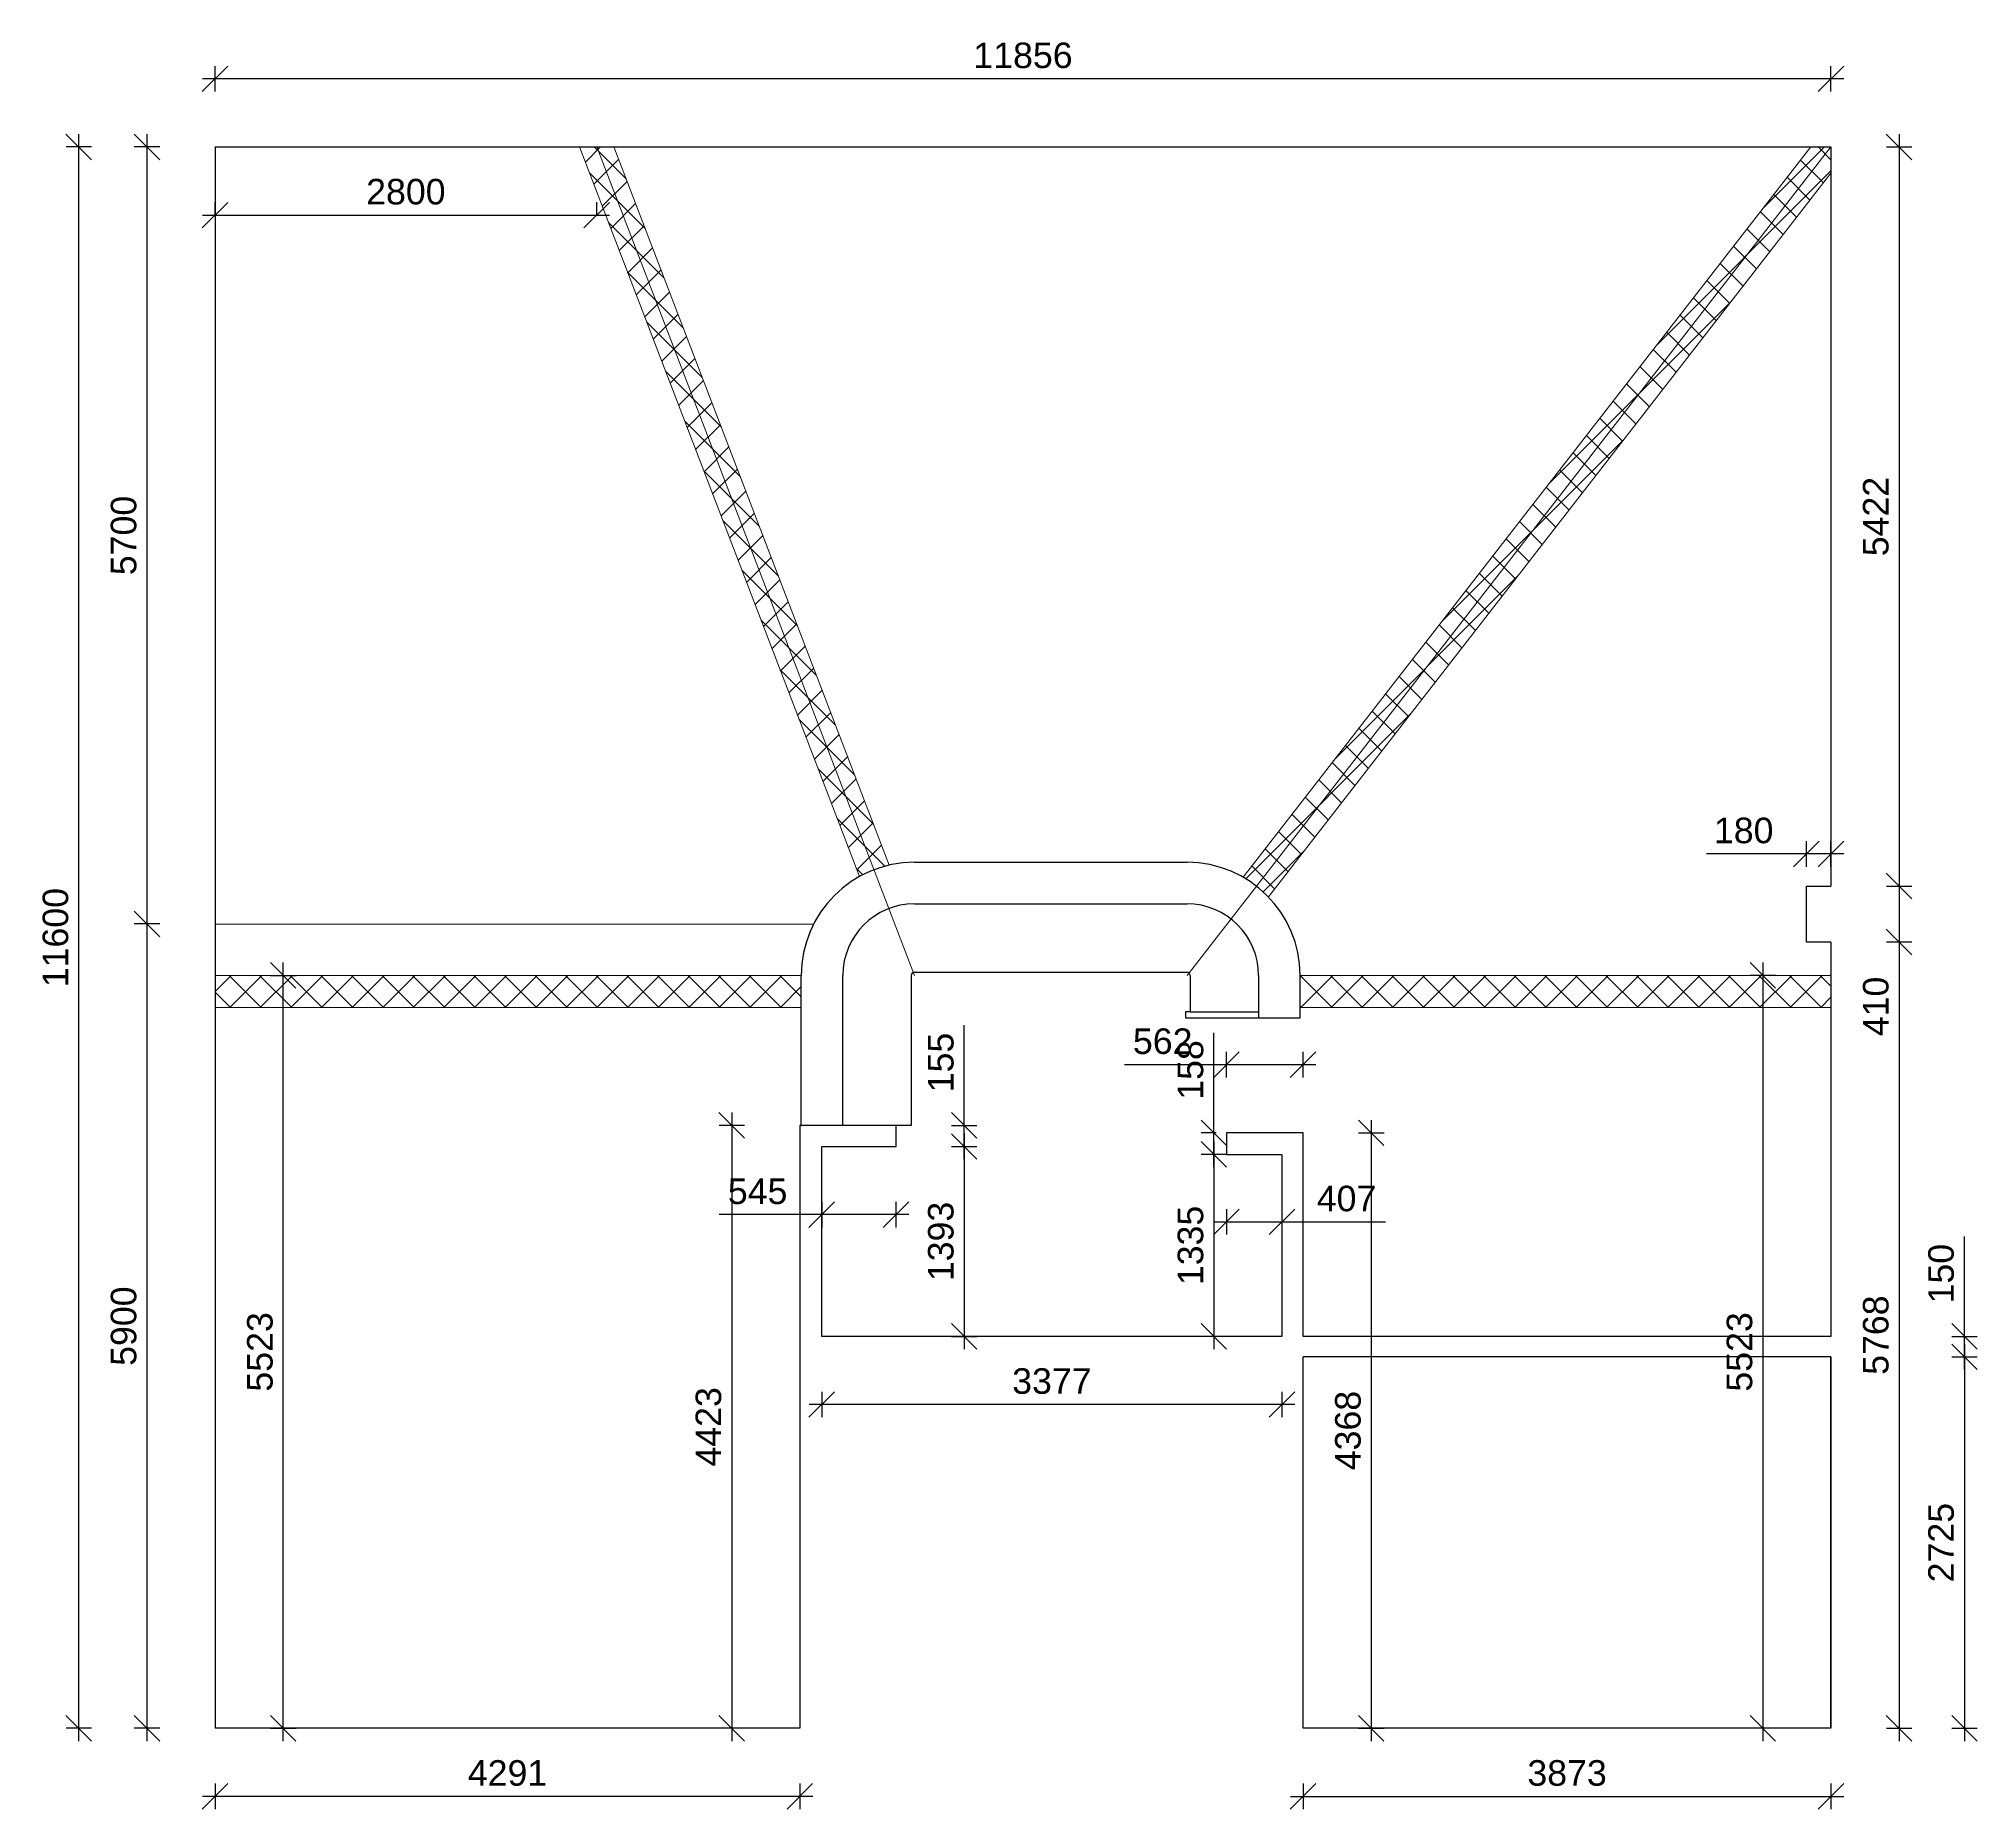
# Model space of a CAD drawing. Header units: millimetres. Extents: x -96270 to 80902, y -48795 to -34727.
# Drawn here: x -96270 to -82048, y -47755 to -34767 of the extents above; entities that cross this region are included whole.
import ezdxf

# ---------------------------------------------------------------- set-up
doc = ezdxf.new("R2010")
doc.units = ezdxf.units.MM
doc.layers.get('0').update_dxf_attribs({"lineweight": 25})
for name, color, linetype, lineweight in [('Hjælpelinje-2', 82, 'Continuous', 9), ('Mållinje (Afsætning af mål)', 4, 'Continuous', 9), ('Skravering', 9, 'Continuous', 9), ('Tyk fuldstregslinje (Optegning)', 7, 'Continuous', 30)]:
    doc.layers.add(name, color=color, linetype=linetype, lineweight=lineweight)
doc.styles.add('Annotative', font='arial.ttf')
doc.dimstyles.new('Annotative', dxfattribs={"dimscale": 0, "dimtxt": 2.5, "dimasz": 2.5, "dimexe": 1.25, "dimexo": 1, "dimgap": 1, "dimtad": 1, "dimdec": 0, "dimzin": 0, "dimtxsty": 'Annotative', "dimblk": 'OBLIQUE', "dimcen": 1, "dimdle": 1.25, "dimadec": 0, "dimazin": 0, "dimtfac": 1, "dimtdec": 0, "dimtofl": 0, "dimtmove": 0, "dimatfit": 3, "dimfxl": 1.25, "dimfxlon": 1, "dimtolj": 1, "dimtzin": 0, "dimarcsym": 0})

# ---------------------------------------------------------------- blocks, each defined once
blk = doc.blocks.new('_Oblique')
at = {"color": 0, "linetype": 'ByBlock', "lineweight": -2}
blk.add_line((-0.5, -0.5), (0.5, 0.5), dxfattribs=at)
blk = doc.blocks.new('*D887')
at = {"layer": 'Defpoints', "color": 0, "transparency": 16777216}
for p in [(-94977, -35061), (-94977, -35561), (-83121, -35561)]:
    blk.add_point(p, dxfattribs=at)
at = {"layer": 'Mållinje (Afsætning af mål)', "color": 0, "lineweight": -2, "transparency": 16777216}
for p, q in [((-94977, -35155), (-94977, -34967)), ((-83121, -35155), (-83121, -34967)), ((-83027, -35061), (-95070, -35061))]:
    blk.add_line(p, q, dxfattribs=at)
at = {"layer": 'Mållinje (Afsætning af mål)', "color": 0, "lineweight": -2, "transparency": 16777216, "xscale": 187.5, "yscale": 187.5, "zscale": 187.5, "rotation": 180}
blk.add_blockref('_Oblique', (-94977, -35061), dxfattribs=at)
at = {"layer": 'Mållinje (Afsætning af mål)', "color": 0, "lineweight": -2, "transparency": 16777216, "xscale": 187.5, "yscale": 187.5, "zscale": 187.5}
blk.add_blockref('_Oblique', (-83121, -35061), dxfattribs=at)
at = {"layer": 'Mållinje (Afsætning af mål)', "color": 0, "transparency": 16777216, "insert": (-89049, -34890), "char_height": 187.5, "attachment_point": 5, "style": 'Annotative'}
blk.add_mtext('\\A1;11856', dxfattribs=at)
blk = doc.blocks.new('*D886')
at = {"layer": 'Defpoints', "color": 0, "transparency": 16777216}
for p in [(-83121, -35561), (-83121, -40983), (-82621, -40983)]:
    blk.add_point(p, dxfattribs=at)
at = {"layer": 'Mållinje (Afsætning af mål)', "color": 0, "lineweight": -2, "transparency": 16777216}
for p, q in [((-82621, -35467), (-82621, -41077)), ((-82714, -35561), (-82527, -35561)), ((-82714, -40983), (-82527, -40983))]:
    blk.add_line(p, q, dxfattribs=at)
at = {"layer": 'Mållinje (Afsætning af mål)', "color": 0, "lineweight": -2, "transparency": 16777216, "xscale": 187.5, "yscale": 187.5, "zscale": 187.5}
for p, rotation in [((-82621, -35561), 90), ((-82621, -40983), 270)]:
    blk.add_blockref('_Oblique', p, dxfattribs=dict(at, rotation=rotation))
at = {"layer": 'Mållinje (Afsætning af mål)', "color": 0, "transparency": 16777216, "insert": (-82791, -38272), "char_height": 187.5, "attachment_point": 5, "rotation": 90, "style": 'Annotative'}
blk.add_mtext('\\A1;5422', dxfattribs=at)
blk = doc.blocks.new('*D885')
at = {"layer": 'Defpoints', "color": 0, "transparency": 16777216}
for p in [(-94977, -35561), (-95477, -41261), (-94977, -41261)]:
    blk.add_point(p, dxfattribs=at)
at = {"layer": 'Mållinje (Afsætning af mål)', "color": 0, "lineweight": -2, "transparency": 16777216}
for p, q in [((-95477, -35467), (-95477, -41355)), ((-95383, -35561), (-95570, -35561)), ((-95383, -41261), (-95570, -41261))]:
    blk.add_line(p, q, dxfattribs=at)
at = {"layer": 'Mållinje (Afsætning af mål)', "color": 0, "lineweight": -2, "transparency": 16777216, "xscale": 187.5, "yscale": 187.5, "zscale": 187.5}
for p, rotation in [((-95477, -35561), 90), ((-95477, -41261), 270)]:
    blk.add_blockref('_Oblique', p, dxfattribs=dict(at, rotation=rotation))
at = {"layer": 'Mållinje (Afsætning af mål)', "color": 0, "transparency": 16777216, "insert": (-95647, -38411), "char_height": 187.5, "attachment_point": 5, "rotation": 90, "style": 'Annotative'}
blk.add_mtext('\\A1;5700', dxfattribs=at)
blk = doc.blocks.new('*D884')
at = {"layer": 'Defpoints', "color": 0, "transparency": 16777216}
for p in [(-83121, -40983), (-83121, -41393), (-82621, -41393)]:
    blk.add_point(p, dxfattribs=at)
at = {"layer": 'Mållinje (Afsætning af mål)', "color": 0, "lineweight": -2, "transparency": 16777216}
for p, q in [((-82621, -40889), (-82621, -41393)), ((-82714, -40983), (-82527, -40983)), ((-82714, -41393), (-82527, -41393)), ((-82621, -41393), (-82621, -42152))]:
    blk.add_line(p, q, dxfattribs=at)
at = {"layer": 'Mållinje (Afsætning af mål)', "color": 0, "lineweight": -2, "transparency": 16777216, "xscale": 187.5, "yscale": 187.5, "zscale": 187.5}
for p, rotation in [((-82621, -40983), 90), ((-82621, -41393), 270)]:
    blk.add_blockref('_Oblique', p, dxfattribs=dict(at, rotation=rotation))
at = {"layer": 'Mållinje (Afsætning af mål)', "color": 0, "transparency": 16777216, "insert": (-82791, -41866), "char_height": 187.5, "attachment_point": 5, "rotation": 90, "style": 'Annotative'}
blk.add_mtext('\\A1;410', dxfattribs=at)
blk = doc.blocks.new('*D883')
at = {"layer": 'Defpoints', "color": 0, "transparency": 16777216}
for p in [(-83121, -41393), (-83121, -47161), (-82621, -47161)]:
    blk.add_point(p, dxfattribs=at)
at = {"layer": 'Mållinje (Afsætning af mål)', "color": 0, "lineweight": -2, "transparency": 16777216}
for p, q in [((-82621, -41299), (-82621, -47255)), ((-82714, -41393), (-82527, -41393)), ((-82714, -47161), (-82527, -47161))]:
    blk.add_line(p, q, dxfattribs=at)
at = {"layer": 'Mållinje (Afsætning af mål)', "color": 0, "lineweight": -2, "transparency": 16777216, "xscale": 187.5, "yscale": 187.5, "zscale": 187.5}
for p, rotation in [((-82621, -41393), 90), ((-82621, -47161), 270)]:
    blk.add_blockref('_Oblique', p, dxfattribs=dict(at, rotation=rotation))
at = {"layer": 'Mållinje (Afsætning af mål)', "color": 0, "transparency": 16777216, "insert": (-82791, -44277), "char_height": 187.5, "attachment_point": 5, "rotation": 90, "style": 'Annotative'}
blk.add_mtext('\\A1;5768', dxfattribs=at)
blk = doc.blocks.new('*D882')
at = {"layer": 'Defpoints', "color": 0, "transparency": 16777216}
for p in [(-83121, -44436), (-83121, -47161), (-82141, -47161)]:
    blk.add_point(p, dxfattribs=at)
at = {"layer": 'Mållinje (Afsætning af mål)', "color": 0, "lineweight": -2, "transparency": 16777216}
for p, q in [((-82141, -44342), (-82141, -47255)), ((-82235, -44436), (-82048, -44436)), ((-82235, -47161), (-82048, -47161))]:
    blk.add_line(p, q, dxfattribs=at)
at = {"layer": 'Mållinje (Afsætning af mål)', "color": 0, "lineweight": -2, "transparency": 16777216, "xscale": 187.5, "yscale": 187.5, "zscale": 187.5}
for p, rotation in [((-82141, -44436), 90), ((-82141, -47161), 270)]:
    blk.add_blockref('_Oblique', p, dxfattribs=dict(at, rotation=rotation))
at = {"layer": 'Mållinje (Afsætning af mål)', "color": 0, "transparency": 16777216, "insert": (-82312, -45799), "char_height": 187.5, "attachment_point": 5, "rotation": 90, "style": 'Annotative'}
blk.add_mtext('\\A1;2725', dxfattribs=at)
blk = doc.blocks.new('*D881')
at = {"layer": 'Defpoints', "color": 0, "transparency": 16777216}
for p in [(-83121, -44286), (-82141, -44286), (-83121, -44436)]:
    blk.add_point(p, dxfattribs=at)
at = {"layer": 'Mållinje (Afsætning af mål)', "color": 0, "lineweight": -2, "transparency": 16777216}
for p, q in [((-82141, -44286), (-82141, -43553)), ((-82235, -44286), (-82048, -44286)), ((-82141, -44530), (-82141, -44286)), ((-82235, -44436), (-82048, -44436))]:
    blk.add_line(p, q, dxfattribs=at)
at = {"layer": 'Mållinje (Afsætning af mål)', "color": 0, "lineweight": -2, "transparency": 16777216, "xscale": 187.5, "yscale": 187.5, "zscale": 187.5}
for p, rotation in [((-82141, -44286), 90), ((-82141, -44436), 270)]:
    blk.add_blockref('_Oblique', p, dxfattribs=dict(at, rotation=rotation))
at = {"layer": 'Mållinje (Afsætning af mål)', "color": 0, "transparency": 16777216, "insert": (-82312, -43826), "char_height": 187.5, "attachment_point": 5, "rotation": 90, "style": 'Annotative'}
blk.add_mtext('\\A1;150', dxfattribs=at)
blk = doc.blocks.new('*D880')
at = {"layer": 'Defpoints', "color": 0, "transparency": 16777216}
for p in [(-86994, -47161), (-83121, -47161), (-83121, -47661)]:
    blk.add_point(p, dxfattribs=at)
at = {"layer": 'Mållinje (Afsætning af mål)', "color": 0, "lineweight": -2, "transparency": 16777216}
for p, q in [((-86994, -47567), (-86994, -47755)), ((-83121, -47567), (-83121, -47755)), ((-87087, -47661), (-83027, -47661))]:
    blk.add_line(p, q, dxfattribs=at)
at = {"layer": 'Mållinje (Afsætning af mål)', "color": 0, "lineweight": -2, "transparency": 16777216, "xscale": 187.5, "yscale": 187.5, "zscale": 187.5, "rotation": 180}
blk.add_blockref('_Oblique', (-86994, -47661), dxfattribs=at)
at = {"layer": 'Mållinje (Afsætning af mål)', "color": 0, "lineweight": -2, "transparency": 16777216, "xscale": 187.5, "yscale": 187.5, "zscale": 187.5}
blk.add_blockref('_Oblique', (-83121, -47661), dxfattribs=at)
at = {"layer": 'Mållinje (Afsætning af mål)', "color": 0, "transparency": 16777216, "insert": (-85057, -47490), "char_height": 187.5, "attachment_point": 5, "style": 'Annotative'}
blk.add_mtext('\\A1;3873', dxfattribs=at)
blk = doc.blocks.new('*D879')
at = {"layer": 'Defpoints', "color": 0, "transparency": 16777216}
for p in [(-90686, -42738), (-91186, -47161), (-90686, -47161)]:
    blk.add_point(p, dxfattribs=at)
at = {"layer": 'Mållinje (Afsætning af mål)', "color": 0, "lineweight": -2, "transparency": 16777216}
for p, q in [((-91186, -42644), (-91186, -47255)), ((-91092, -42738), (-91279, -42738)), ((-91092, -47161), (-91279, -47161))]:
    blk.add_line(p, q, dxfattribs=at)
at = {"layer": 'Mållinje (Afsætning af mål)', "color": 0, "lineweight": -2, "transparency": 16777216, "xscale": 187.5, "yscale": 187.5, "zscale": 187.5}
for p, rotation in [((-91186, -42738), 90), ((-91186, -47161), 270)]:
    blk.add_blockref('_Oblique', p, dxfattribs=dict(at, rotation=rotation))
at = {"layer": 'Mållinje (Afsætning af mål)', "color": 0, "transparency": 16777216, "insert": (-91356, -44950), "char_height": 187.5, "attachment_point": 5, "rotation": 90, "style": 'Annotative'}
blk.add_mtext('\\A1;4423', dxfattribs=at)
blk = doc.blocks.new('*D878')
at = {"layer": 'Defpoints', "color": 0, "transparency": 16777216}
for p in [(-86994, -42793), (-86994, -47161), (-86494, -47161)]:
    blk.add_point(p, dxfattribs=at)
at = {"layer": 'Mållinje (Afsætning af mål)', "color": 0, "lineweight": -2, "transparency": 16777216}
for p, q in [((-86587, -42793), (-86400, -42793)), ((-86494, -42699), (-86494, -47255)), ((-86587, -47161), (-86400, -47161))]:
    blk.add_line(p, q, dxfattribs=at)
at = {"layer": 'Mållinje (Afsætning af mål)', "color": 0, "lineweight": -2, "transparency": 16777216, "xscale": 187.5, "yscale": 187.5, "zscale": 187.5}
for p, rotation in [((-86494, -42793), 90), ((-86494, -47161), 270)]:
    blk.add_blockref('_Oblique', p, dxfattribs=dict(at, rotation=rotation))
at = {"layer": 'Mållinje (Afsætning af mål)', "color": 0, "transparency": 16777216, "insert": (-86664, -44977), "char_height": 187.5, "attachment_point": 5, "rotation": 90, "style": 'Annotative'}
blk.add_mtext('\\A1;4368', dxfattribs=at)
blk = doc.blocks.new('*D877')
at = {"layer": 'Defpoints', "color": 0, "transparency": 16777216}
for p in [(-87556, -42293), (-87556, -42793), (-86994, -42793)]:
    blk.add_point(p, dxfattribs=at)
at = {"layer": 'Mållinje (Afsætning af mål)', "color": 0, "lineweight": -2, "transparency": 16777216}
for p, q in [((-87556, -42387), (-87556, -42199)), ((-86994, -42387), (-86994, -42199)), ((-87556, -42293), (-88305, -42293)), ((-86900, -42293), (-87556, -42293))]:
    blk.add_line(p, q, dxfattribs=at)
at = {"layer": 'Mållinje (Afsætning af mål)', "color": 0, "lineweight": -2, "transparency": 16777216, "xscale": 187.5, "yscale": 187.5, "zscale": 187.5, "rotation": 180}
blk.add_blockref('_Oblique', (-87556, -42293), dxfattribs=at)
at = {"layer": 'Mållinje (Afsætning af mål)', "color": 0, "lineweight": -2, "transparency": 16777216, "xscale": 187.5, "yscale": 187.5, "zscale": 187.5}
blk.add_blockref('_Oblique', (-86994, -42293), dxfattribs=at)
at = {"layer": 'Mållinje (Afsætning af mål)', "color": 0, "transparency": 16777216, "insert": (-88024, -42122), "char_height": 187.5, "attachment_point": 5, "style": 'Annotative'}
blk.add_mtext('\\A1;562', dxfattribs=at)
blk = doc.blocks.new('*D876')
at = {"layer": 'Defpoints', "color": 0, "transparency": 16777216}
for p in [(-87149, -42951), (-87649, -44286), (-87149, -44286)]:
    blk.add_point(p, dxfattribs=at)
at = {"layer": 'Mållinje (Afsætning af mål)', "color": 0, "lineweight": -2, "transparency": 16777216}
for p, q in [((-87555, -42951), (-87742, -42951)), ((-87649, -42857), (-87649, -44380)), ((-87555, -44286), (-87742, -44286))]:
    blk.add_line(p, q, dxfattribs=at)
at = {"layer": 'Mållinje (Afsætning af mål)', "color": 0, "lineweight": -2, "transparency": 16777216, "xscale": 187.5, "yscale": 187.5, "zscale": 187.5}
for p, rotation in [((-87649, -42951), 90), ((-87649, -44286), 270)]:
    blk.add_blockref('_Oblique', p, dxfattribs=dict(at, rotation=rotation))
at = {"layer": 'Mållinje (Afsætning af mål)', "color": 0, "transparency": 16777216, "insert": (-87819, -43619), "char_height": 187.5, "attachment_point": 5, "rotation": 90, "style": 'Annotative'}
blk.add_mtext('\\A1;1335', dxfattribs=at)
blk = doc.blocks.new('*D875')
at = {"layer": 'Defpoints', "color": 0, "transparency": 16777216}
for p in [(-87556, -42951), (-87149, -42951), (-87149, -43446)]:
    blk.add_point(p, dxfattribs=at)
at = {"layer": 'Mållinje (Afsætning af mål)', "color": 0, "lineweight": -2, "transparency": 16777216}
for p, q in [((-87556, -43353), (-87556, -43540)), ((-87149, -43353), (-87149, -43540)), ((-87649, -43446), (-87149, -43446)), ((-87149, -43446), (-86389, -43446))]:
    blk.add_line(p, q, dxfattribs=at)
at = {"layer": 'Mållinje (Afsætning af mål)', "color": 0, "lineweight": -2, "transparency": 16777216, "xscale": 187.5, "yscale": 187.5, "zscale": 187.5, "rotation": 180}
blk.add_blockref('_Oblique', (-87556, -43446), dxfattribs=at)
at = {"layer": 'Mållinje (Afsætning af mål)', "color": 0, "lineweight": -2, "transparency": 16777216, "xscale": 187.5, "yscale": 187.5, "zscale": 187.5}
blk.add_blockref('_Oblique', (-87149, -43446), dxfattribs=at)
at = {"layer": 'Mållinje (Afsætning af mål)', "color": 0, "transparency": 16777216, "insert": (-86675, -43276), "char_height": 187.5, "attachment_point": 5, "style": 'Annotative'}
blk.add_mtext('\\A1;407', dxfattribs=at)
blk = doc.blocks.new('*D874')
at = {"layer": 'Defpoints', "color": 0, "transparency": 16777216}
for p in [(-87649, -42793), (-87556, -42793), (-87556, -42951)]:
    blk.add_point(p, dxfattribs=at)
at = {"layer": 'Mållinje (Afsætning af mål)', "color": 0, "lineweight": -2, "transparency": 16777216}
for p, q in [((-87649, -42793), (-87649, -42059)), ((-87631, -42793), (-87742, -42793)), ((-87649, -43045), (-87649, -42793)), ((-87631, -42951), (-87742, -42951))]:
    blk.add_line(p, q, dxfattribs=at)
at = {"layer": 'Mållinje (Afsætning af mål)', "color": 0, "lineweight": -2, "transparency": 16777216, "xscale": 187.5, "yscale": 187.5, "zscale": 187.5}
for p, rotation in [((-87649, -42793), 90), ((-87649, -42951), 270)]:
    blk.add_blockref('_Oblique', p, dxfattribs=dict(at, rotation=rotation))
at = {"layer": 'Mållinje (Afsætning af mål)', "color": 0, "transparency": 16777216, "insert": (-87819, -42332), "char_height": 187.5, "attachment_point": 5, "rotation": 90, "style": 'Annotative'}
blk.add_mtext('\\A1;158', dxfattribs=at)
blk = doc.blocks.new('*D873')
at = {"layer": 'Defpoints', "color": 0, "transparency": 16777216}
for p in [(-90526, -44286), (-87149, -44286), (-90526, -44786)]:
    blk.add_point(p, dxfattribs=at)
at = {"layer": 'Mållinje (Afsætning af mål)', "color": 0, "lineweight": -2, "transparency": 16777216}
for p, q in [((-87055, -44786), (-90619, -44786)), ((-90526, -44692), (-90526, -44880)), ((-87149, -44692), (-87149, -44880))]:
    blk.add_line(p, q, dxfattribs=at)
at = {"layer": 'Mållinje (Afsætning af mål)', "color": 0, "lineweight": -2, "transparency": 16777216, "xscale": 187.5, "yscale": 187.5, "zscale": 187.5, "rotation": 180}
blk.add_blockref('_Oblique', (-90526, -44786), dxfattribs=at)
at = {"layer": 'Mållinje (Afsætning af mål)', "color": 0, "lineweight": -2, "transparency": 16777216, "xscale": 187.5, "yscale": 187.5, "zscale": 187.5}
blk.add_blockref('_Oblique', (-87149, -44786), dxfattribs=at)
at = {"layer": 'Mållinje (Afsætning af mål)', "color": 0, "transparency": 16777216, "insert": (-88837, -44615), "char_height": 187.5, "attachment_point": 5, "style": 'Annotative'}
blk.add_mtext('\\A1;3377', dxfattribs=at)
blk = doc.blocks.new('*D872')
at = {"layer": 'Defpoints', "color": 0, "transparency": 16777216}
for p in [(-90526, -42893), (-89981, -42893), (-90526, -43393)]:
    blk.add_point(p, dxfattribs=at)
at = {"layer": 'Mållinje (Afsætning af mål)', "color": 0, "lineweight": -2, "transparency": 16777216}
for p, q in [((-90526, -43299), (-90526, -43487)), ((-89981, -43299), (-89981, -43487)), ((-90526, -43393), (-91279, -43393)), ((-89887, -43393), (-90526, -43393))]:
    blk.add_line(p, q, dxfattribs=at)
at = {"layer": 'Mållinje (Afsætning af mål)', "color": 0, "lineweight": -2, "transparency": 16777216, "xscale": 187.5, "yscale": 187.5, "zscale": 187.5, "rotation": 180}
blk.add_blockref('_Oblique', (-90526, -43393), dxfattribs=at)
at = {"layer": 'Mållinje (Afsætning af mål)', "color": 0, "lineweight": -2, "transparency": 16777216, "xscale": 187.5, "yscale": 187.5, "zscale": 187.5}
blk.add_blockref('_Oblique', (-89981, -43393), dxfattribs=at)
at = {"layer": 'Mållinje (Afsætning af mål)', "color": 0, "transparency": 16777216, "insert": (-90996, -43223), "char_height": 187.5, "attachment_point": 5, "style": 'Annotative'}
blk.add_mtext('\\A1;545', dxfattribs=at)
blk = doc.blocks.new('*D871')
at = {"layer": 'Defpoints', "color": 0, "transparency": 16777216}
for p in [(-90526, -42893), (-90526, -44286), (-89481, -44286)]:
    blk.add_point(p, dxfattribs=at)
at = {"layer": 'Mållinje (Afsætning af mål)', "color": 0, "lineweight": -2, "transparency": 16777216}
for p, q in [((-89481, -42799), (-89481, -44380)), ((-89574, -42893), (-89387, -42893)), ((-89574, -44286), (-89387, -44286))]:
    blk.add_line(p, q, dxfattribs=at)
at = {"layer": 'Mållinje (Afsætning af mål)', "color": 0, "lineweight": -2, "transparency": 16777216, "xscale": 187.5, "yscale": 187.5, "zscale": 187.5}
for p, rotation in [((-89481, -42893), 90), ((-89481, -44286), 270)]:
    blk.add_blockref('_Oblique', p, dxfattribs=dict(at, rotation=rotation))
at = {"layer": 'Mållinje (Afsætning af mål)', "color": 0, "transparency": 16777216, "insert": (-89651, -43590), "char_height": 187.5, "attachment_point": 5, "rotation": 90, "style": 'Annotative'}
blk.add_mtext('\\A1;1393', dxfattribs=at)
blk = doc.blocks.new('*D870')
at = {"layer": 'Defpoints', "color": 0, "transparency": 16777216}
for p in [(-89981, -42738), (-89481, -42738), (-89981, -42893)]:
    blk.add_point(p, dxfattribs=at)
at = {"layer": 'Mållinje (Afsætning af mål)', "color": 0, "lineweight": -2, "transparency": 16777216}
for p, q in [((-89481, -42738), (-89481, -42003)), ((-89574, -42738), (-89387, -42738)), ((-89481, -42987), (-89481, -42738)), ((-89574, -42893), (-89387, -42893))]:
    blk.add_line(p, q, dxfattribs=at)
at = {"layer": 'Mållinje (Afsætning af mål)', "color": 0, "lineweight": -2, "transparency": 16777216, "xscale": 187.5, "yscale": 187.5, "zscale": 187.5}
for p, rotation in [((-89481, -42738), 90), ((-89481, -42893), 270)]:
    blk.add_blockref('_Oblique', p, dxfattribs=dict(at, rotation=rotation))
at = {"layer": 'Mållinje (Afsætning af mål)', "color": 0, "transparency": 16777216, "insert": (-89651, -42277), "char_height": 187.5, "attachment_point": 5, "rotation": 90, "style": 'Annotative'}
blk.add_mtext('\\A1;155', dxfattribs=at)
blk = doc.blocks.new('*D869')
at = {"layer": 'Defpoints', "color": 0, "transparency": 16777216}
for p in [(-94977, -41261), (-95477, -47161), (-94977, -47161)]:
    blk.add_point(p, dxfattribs=at)
at = {"layer": 'Mållinje (Afsætning af mål)', "color": 0, "lineweight": -2, "transparency": 16777216}
for p, q in [((-95477, -41167), (-95477, -47255)), ((-95383, -41261), (-95570, -41261)), ((-95383, -47161), (-95570, -47161))]:
    blk.add_line(p, q, dxfattribs=at)
at = {"layer": 'Mållinje (Afsætning af mål)', "color": 0, "lineweight": -2, "transparency": 16777216, "xscale": 187.5, "yscale": 187.5, "zscale": 187.5}
for p, rotation in [((-95477, -41261), 90), ((-95477, -47161), 270)]:
    blk.add_blockref('_Oblique', p, dxfattribs=dict(at, rotation=rotation))
at = {"layer": 'Mållinje (Afsætning af mål)', "color": 0, "transparency": 16777216, "insert": (-95647, -44211), "char_height": 187.5, "attachment_point": 5, "rotation": 90, "style": 'Annotative'}
blk.add_mtext('\\A1;5900', dxfattribs=at)
blk = doc.blocks.new('*D868')
at = {"layer": 'Defpoints', "color": 0, "transparency": 16777216}
for p in [(-94977, -47161), (-90686, -47161), (-94977, -47661)]:
    blk.add_point(p, dxfattribs=at)
at = {"layer": 'Mållinje (Afsætning af mål)', "color": 0, "lineweight": -2, "transparency": 16777216}
for p, q in [((-94977, -47567), (-94977, -47755)), ((-90686, -47567), (-90686, -47755)), ((-90592, -47661), (-95070, -47661))]:
    blk.add_line(p, q, dxfattribs=at)
at = {"layer": 'Mållinje (Afsætning af mål)', "color": 0, "lineweight": -2, "transparency": 16777216, "xscale": 187.5, "yscale": 187.5, "zscale": 187.5, "rotation": 180}
blk.add_blockref('_Oblique', (-94977, -47661), dxfattribs=at)
at = {"layer": 'Mållinje (Afsætning af mål)', "color": 0, "lineweight": -2, "transparency": 16777216, "xscale": 187.5, "yscale": 187.5, "zscale": 187.5}
blk.add_blockref('_Oblique', (-90686, -47661), dxfattribs=at)
at = {"layer": 'Mållinje (Afsætning af mål)', "color": 0, "transparency": 16777216, "insert": (-92831, -47490), "char_height": 187.5, "attachment_point": 5, "style": 'Annotative'}
blk.add_mtext('\\A1;4291', dxfattribs=at)
blk = doc.blocks.new('*D867')
at = {"layer": 'Defpoints', "color": 0, "transparency": 16777216}
for p in [(-95977, -35561), (-94977, -35561), (-94977, -47161)]:
    blk.add_point(p, dxfattribs=at)
at = {"layer": 'Mållinje (Afsætning af mål)', "color": 0, "lineweight": -2, "transparency": 16777216}
for p, q in [((-95977, -47255), (-95977, -35467)), ((-95883, -35561), (-96070, -35561)), ((-95883, -47161), (-96070, -47161))]:
    blk.add_line(p, q, dxfattribs=at)
at = {"layer": 'Mållinje (Afsætning af mål)', "color": 0, "lineweight": -2, "transparency": 16777216, "xscale": 187.5, "yscale": 187.5, "zscale": 187.5}
for p, rotation in [((-95977, -35561), 90), ((-95977, -47161), 270)]:
    blk.add_blockref('_Oblique', p, dxfattribs=dict(at, rotation=rotation))
at = {"layer": 'Mållinje (Afsætning af mål)', "color": 0, "transparency": 16777216, "insert": (-96147, -41361), "char_height": 187.5, "attachment_point": 5, "rotation": 90, "style": 'Annotative'}
blk.add_mtext('\\A1;11600', dxfattribs=at)
blk = doc.blocks.new('*D866')
at = {"layer": 'Defpoints', "color": 0, "transparency": 16777216}
for p in [(-83301, -40747), (-83301, -41393), (-83121, -41393)]:
    blk.add_point(p, dxfattribs=at)
at = {"layer": 'Mållinje (Afsætning af mål)', "color": 0, "lineweight": -2, "transparency": 16777216}
for p, q in [((-83301, -40841), (-83301, -40653)), ((-83121, -40841), (-83121, -40653)), ((-83301, -40747), (-84034, -40747)), ((-83027, -40747), (-83301, -40747))]:
    blk.add_line(p, q, dxfattribs=at)
at = {"layer": 'Mållinje (Afsætning af mål)', "color": 0, "lineweight": -2, "transparency": 16777216, "xscale": 187.5, "yscale": 187.5, "zscale": 187.5, "rotation": 180}
blk.add_blockref('_Oblique', (-83301, -40747), dxfattribs=at)
at = {"layer": 'Mållinje (Afsætning af mål)', "color": 0, "lineweight": -2, "transparency": 16777216, "xscale": 187.5, "yscale": 187.5, "zscale": 187.5}
blk.add_blockref('_Oblique', (-83121, -40747), dxfattribs=at)
at = {"layer": 'Mållinje (Afsætning af mål)', "color": 0, "transparency": 16777216, "insert": (-83761, -40576), "char_height": 187.5, "attachment_point": 5, "style": 'Annotative'}
blk.add_mtext('\\A1;180', dxfattribs=at)
blk = doc.blocks.new('*D865')
at = {"layer": 'Defpoints', "color": 0, "transparency": 16777216}
for p in [(-94977, -36061), (-92177, -36061), (-92177, -36061)]:
    blk.add_point(p, dxfattribs=at)
at = {"layer": 'Mållinje (Afsætning af mål)', "color": 0, "lineweight": -2, "transparency": 16777216}
for p, q in [((-94977, -36061), (-94977, -35967)), ((-92177, -36061), (-92177, -35967)), ((-95070, -36061), (-92083, -36061))]:
    blk.add_line(p, q, dxfattribs=at)
at = {"layer": 'Mållinje (Afsætning af mål)', "color": 0, "lineweight": -2, "transparency": 16777216, "xscale": 187.5, "yscale": 187.5, "zscale": 187.5, "rotation": 180}
blk.add_blockref('_Oblique', (-94977, -36061), dxfattribs=at)
at = {"layer": 'Mållinje (Afsætning af mål)', "color": 0, "lineweight": -2, "transparency": 16777216, "xscale": 187.5, "yscale": 187.5, "zscale": 187.5}
blk.add_blockref('_Oblique', (-92177, -36061), dxfattribs=at)
at = {"layer": 'Mållinje (Afsætning af mål)', "color": 0, "transparency": 16777216, "insert": (-93577, -35890), "char_height": 187.5, "attachment_point": 5, "style": 'Annotative'}
blk.add_mtext('\\A1;2800', dxfattribs=at)
blk = doc.blocks.new('*D864')
at = {"layer": 'Defpoints', "color": 0, "transparency": 16777216}
for p in [(-94977, -41638), (-94477, -41638), (-94977, -47161)]:
    blk.add_point(p, dxfattribs=at)
at = {"layer": 'Mållinje (Afsætning af mål)', "color": 0, "lineweight": -2, "transparency": 16777216}
for p, q in [((-94570, -41638), (-94383, -41638)), ((-94477, -47255), (-94477, -41544)), ((-94570, -47161), (-94383, -47161))]:
    blk.add_line(p, q, dxfattribs=at)
at = {"layer": 'Mållinje (Afsætning af mål)', "color": 0, "lineweight": -2, "transparency": 16777216, "xscale": 187.5, "yscale": 187.5, "zscale": 187.5}
for p, rotation in [((-94477, -41638), 90), ((-94477, -47161), 270)]:
    blk.add_blockref('_Oblique', p, dxfattribs=dict(at, rotation=rotation))
at = {"layer": 'Mållinje (Afsætning af mål)', "color": 0, "transparency": 16777216, "insert": (-94647, -44400), "char_height": 187.5, "attachment_point": 5, "rotation": 90, "style": 'Annotative'}
blk.add_mtext('\\A1;5523', dxfattribs=at)
blk = doc.blocks.new('*D863')
at = {"layer": 'Defpoints', "color": 0, "transparency": 16777216}
for p in [(-83121, -41638), (-83621, -47161), (-83121, -47161)]:
    blk.add_point(p, dxfattribs=at)
at = {"layer": 'Mållinje (Afsætning af mål)', "color": 0, "lineweight": -2, "transparency": 16777216}
for p, q in [((-83527, -41638), (-83714, -41638)), ((-83621, -41544), (-83621, -47255)), ((-83527, -47161), (-83714, -47161))]:
    blk.add_line(p, q, dxfattribs=at)
at = {"layer": 'Mållinje (Afsætning af mål)', "color": 0, "lineweight": -2, "transparency": 16777216, "xscale": 187.5, "yscale": 187.5, "zscale": 187.5}
for p, rotation in [((-83621, -41638), 90), ((-83621, -47161), 270)]:
    blk.add_blockref('_Oblique', p, dxfattribs=dict(at, rotation=rotation))
at = {"layer": 'Mållinje (Afsætning af mål)', "color": 0, "transparency": 16777216, "insert": (-83791, -44400), "char_height": 187.5, "attachment_point": 5, "rotation": 90, "style": 'Annotative'}
blk.add_mtext('\\A1;5523', dxfattribs=at)

msp = doc.modelspace()

# ---------------------------------------------------------------- hatches: boundary and pattern name
at = {"layer": 'Hjælpelinje-2', "transparency": 33554687}
h = msp.add_hatch(dxfattribs=at)
h.set_pattern_fill('ANSI37', color=256, scale=50)
h.set_pattern_definition([(45, (-17973.21, 0), (-112.2532, 112.2532), []), (135, (-17973.21, 0), (-112.2532, -112.2532), [])])
h.paths.add_polyline_path([(-92050.8, -35561.1), (-92302.5, -35561.1), (-90249.6, -40913, -0.0711414), (-90030.2, -40828.8)])
h.paths.add_polyline_path([(-83120.6, -35752.5), (-83120.6, -35561.1), (-83269.5, -35561.1), (-87434.1, -40917.3, -0.0711414), (-87248.5, -41061.5)])
h.paths.add_polyline_path([(-87015.6, -41638.1), (-87015.6, -41873.1), (-83120.6, -41873.1), (-83120.6, -41638.1)])
h.paths.add_polyline_path([(-90675.6, -41873.1), (-90675.6, -41638.1), (-94976.6, -41638.1), (-94976.6, -41873.1)])

# ---------------------------------------------------------------- linework, layer by layer
at = {"layer": 'Hjælpelinje-2'}
for p, q in [((-92302.5, -35561.1), (-90249.6, -40913)), ((-92050.8, -35561.1), (-90030.2, -40828.8)), ((-87434.1, -40917.3), (-83269.5, -35561.1)), ((-87248.5, -41061.5), (-83120.6, -35752.5)), ((-90675.6, -41638.1), (-94976.6, -41638.1)), ((-87015.6, -41638.1), (-83120.6, -41638.1)), ((-90675.6, -41873.1), (-94976.6, -41873.1)), ((-87015.6, -41873.1), (-83120.6, -41873.1))]:
    msp.add_line(p, q, dxfattribs=at)
at = {"layer": 'Mållinje (Afsætning af mål)'}
for p, q in [((-92176.6, -35561.1), (-89845.6, -41638.1)), ((-87845.6, -41638.1), (-83120.6, -35561.1))]:
    msp.add_line(p, q, dxfattribs=at)
at = {"layer": 'Skravering'}
msp.add_line((-94976.6, -41261.1), (-90585.1, -41261.1), dxfattribs=at)
at = {"layer": 'Tyk fuldstregslinje (Optegning)'}
for p, q in [((-94976.6, -35561.1), (-94976.6, -47161.1)), ((-94976.6, -35561.1), (-83120.6, -35561.1)), ((-83120.6, -35561.1), (-83120.6, -40983.1)), ((-89845.6, -40808.1), (-87845.6, -40808.1)), ((-83300.6, -41393.1), (-83300.6, -40983.1)), ((-83300.6, -40983.1), (-83120.6, -40983.1)), ((-89845.6, -41113.1), (-87845.6, -41113.1)), ((-83120.6, -41393.1), (-83300.6, -41393.1)), ((-83120.6, -41393.1), (-83120.6, -44286.1)), ((-90675.6, -42738.1), (-90675.6, -41638.1)), ((-90370.6, -42738.1), (-90370.6, -41638.1)), ((-89868.6, -41638.1), (-89868.6, -42738.1)), ((-89845.6, -41615.1), (-87845.6, -41615.1)), ((-87822.6, -41638.1), (-87822.6, -41905.1)), ((-87320.6, -41638.1), (-87320.6, -41950.1)), ((-87015.6, -41905.1), (-87015.6, -41638.1)), ((-87822.6, -41905.1), (-87855.6, -41905.1)), ((-87855.6, -41905.1), (-87855.6, -41950.1)), ((-87855.6, -41950.1), (-87015.6, -41950.1)), ((-87822.6, -41905.1), (-87320.6, -41905.1)), ((-87015.6, -41950.1), (-87015.6, -41905.1)), ((-89980.6, -42738.1), (-90685.6, -42738.1)), ((-90685.6, -42738.1), (-90685.6, -47161.1)), ((-90685.6, -42738.1), (-90675.6, -42738.1)), ((-89868.6, -42738.1), (-90370.6, -42738.1)), ((-90370.6, -42738.1), (-90370.6, -42738.1)), ((-89980.6, -42893.1), (-89980.6, -42738.1)), ((-89868.6, -42738.1), (-89980.6, -42738.1)), ((-86993.6, -42793.1), (-87555.6, -42793.1)), ((-87555.6, -42793.1), (-87555.6, -42951.1)), ((-86993.6, -44286.1), (-86993.6, -42793.1)), ((-90525.6, -44286.1), (-90525.6, -42893.1)), ((-90525.6, -42893.1), (-89980.6, -42893.1)), ((-87555.6, -42951.1), (-87148.6, -42951.1)), ((-87148.6, -42951.1), (-87148.6, -44286.1)), ((-87148.6, -44286.1), (-90525.6, -44286.1)), ((-83120.6, -44286.1), (-86993.6, -44286.1)), ((-86993.6, -47161.1), (-86993.6, -44436.1)), ((-83120.6, -44436.1), (-86993.6, -44436.1)), ((-83120.6, -44436.1), (-83120.6, -47161.1)), ((-83120.6, -47161.1), (-83120.6, -44436.1)), ((-90685.6, -47161.1), (-94976.6, -47161.1)), ((-83120.6, -47161.1), (-86993.6, -47161.1))]:
    msp.add_line(p, q, dxfattribs=at)
for centre, radius, start, end in [((-89845.6, -41638.1), 830, 90, 180), ((-87845.6, -41638.1), 830, 0, 90), ((-89845.6, -41638.1), 525, 90, 180), ((-87845.6, -41638.1), 525, 0, 90), ((-89845.6, -41638.1), 23, 90, 180), ((-87845.6, -41638.1), 23, 0, 90)]:
    msp.add_arc(centre, radius, start, end, dxfattribs=at)

# ---------------------------------------------------------------- dimensions: what is measured, and where the dimension line sits
at = {"layer": 'Mållinje (Afsætning af mål)'}
for p1, p2, distance, picture, middle in [((-83120.6, -35561.1), (-94976.6, -35561.1), -500, '*D887', (-89048.6, -34890.3)), ((-94976.6, -47161.1), (-94976.6, -35561.1), 1000, '*D867', (-96147.4, -41361.1)), ((-94976.6, -35561.1), (-94976.6, -41261.1), -500, '*D885', (-95647.4, -38411.1)), ((-83120.6, -35561.1), (-83120.6, -40983.1), 500, '*D886', (-82791.4, -38272.1)), ((-94976.6, -36061.1), (-92176.6, -36061.1), 0, '*D865', (-93576.6, -35890.3)), ((-83120.6, -40983.1), (-83120.6, -41393.1), 500, '*D884', (-82791.4, -41866.1)), ((-94976.6, -41261.1), (-94976.6, -47161.1), -500, '*D869', (-95647.4, -44211.1)), ((-83120.6, -41393.1), (-83120.6, -47161.1), 500, '*D883', (-82791.4, -44277.1)), ((-94976.6, -47161.1), (-94976.6, -41638.1), -500, '*D864', (-94647.4, -44399.6)), ((-83120.6, -41638.1), (-83120.6, -47161.1), -500, '*D863', (-83791.4, -44399.6)), ((-89980.6, -42893.1), (-89980.6, -42738.1), -500, '*D870', (-89651.4, -42276.5)), ((-86993.6, -42793.1), (-87555.6, -42793.1), -500, '*D877', (-88024.3, -42122.3)), ((-87555.6, -42951.1), (-87555.6, -42793.1), 93, '*D874', (-87819.4, -42332.1)), ((-90685.6, -42738.1), (-90685.6, -47161.1), -500, '*D879', (-91356.4, -44949.6)), ((-90525.6, -42893.1), (-90525.6, -44286.1), 1045, '*D871', (-89651.4, -43589.6)), ((-86993.6, -42793.1), (-86993.6, -47161.1), 500, '*D878', (-86664.4, -44977.1)), ((-89980.6, -42893.1), (-90525.6, -42893.1), 500, '*D872', (-90996, -43222.7)), ((-87148.6, -42951.1), (-87148.6, -44286.1), -500, '*D876', (-87819.4, -43618.6)), ((-87555.6, -42951.1), (-87148.6, -42951.1), -495.4, '*D875', (-86675.2, -43275.7)), ((-83120.6, -44436.1), (-83120.6, -44286.1), -979.3, '*D881', (-82312, -43825.6)), ((-87148.6, -44286.1), (-90525.6, -44286.1), 500, '*D873', (-88837.1, -44615.3)), ((-83120.6, -44436.1), (-83120.6, -47161.1), 979.3, '*D882', (-82312, -45798.6)), ((-90685.6, -47161.1), (-94976.6, -47161.1), 500, '*D868', (-92831.1, -47490.3)), ((-86993.6, -47161.1), (-83120.6, -47161.1), -500, '*D880', (-85057.1, -47490.2))]:
    dim = msp.add_aligned_dim(p1=p1, p2=p2, distance=distance, dimstyle='Annotative', dxfattribs=at)
    dim.commit()
    dim.dimension.update_dxf_attribs({"geometry": picture, "text_midpoint": middle})
dim = msp.add_linear_dim(base=(-83300.6, -40747.2), p1=(-83120.6, -41393.1), p2=(-83300.6, -41393.1), angle=180, dimstyle='Annotative', dxfattribs=at)
dim.commit()
dim.dimension.update_dxf_attribs({"geometry": '*D866', "text_midpoint": (-83761.1, -40747.2), "dimtype": 161})

doc.saveas('drawing.dxf')
